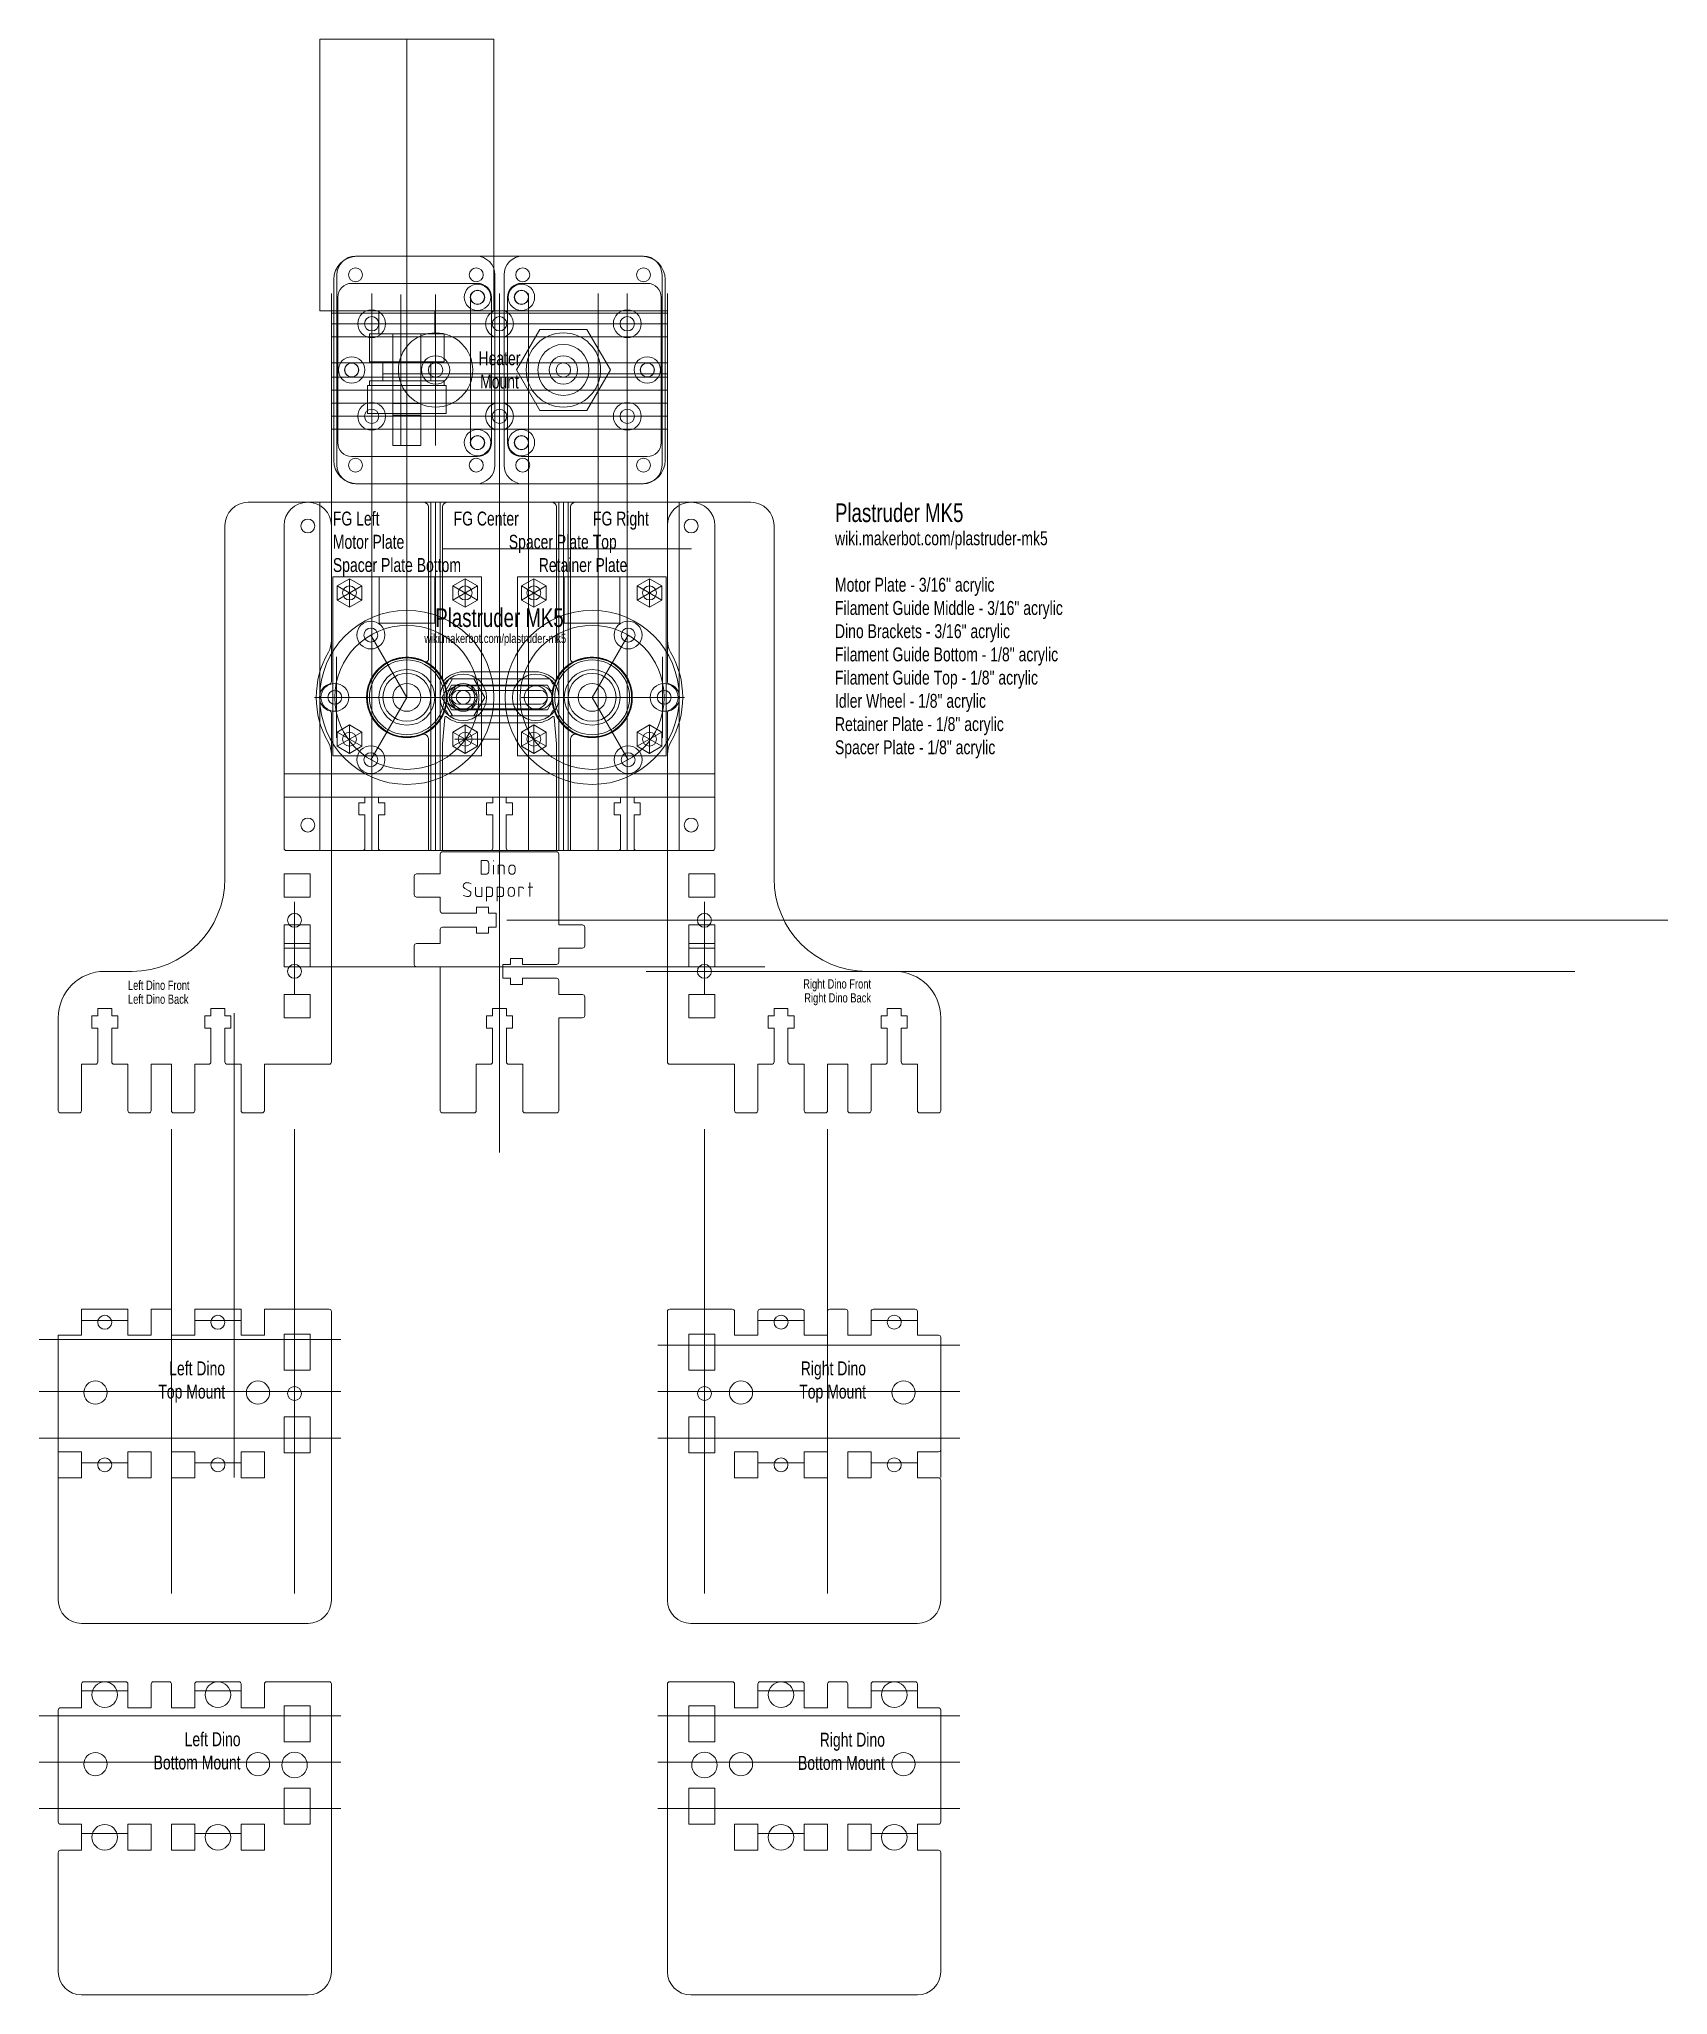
# Model space of a CAD drawing. Header units: millimetres. Extents: x -99 to 252, y -279 to 142.
import ezdxf

# ---------------------------------------------------------------- set-up
doc = ezdxf.new("R2010")
doc.units = ezdxf.units.MM
doc.layers.get('0').update_dxf_attribs({"linetype": 'CONTINUOUS', "lineweight": 0, "true_color": 0x000000})
for name, color, linetype, lineweight, true_color in [('Bowden-Drive-Bottom', 7, 'CONTINUOUS', 0, 0x000000), ('Bowden-Drive-Top', 7, 'CONTINUOUS', 0, 0x000000), ('Dino Left Back', 7, 'CONTINUOUS', 0, 0x000000), ('Dino Left Back Text', 1, 'CONTINUOUS', 0, 0xff0000), ('Dino Left Bottom Mount', 7, 'CONTINUOUS', 0, 0x000000), ('Dino Left Front', 7, 'CONTINUOUS', 0, 0x000000), ('Dino Left Front Text', 1, 'CONTINUOUS', 0, 0xff0000), ('Dino Left Top Mount', 7, 'CONTINUOUS', 0, 0x000000), ('Dino Right Back', 7, 'CONTINUOUS', 0, 0x000000), ('Dino Right Back Text', 1, 'CONTINUOUS', 0, 0xff0000), ('Dino Right Bottom Mount', 7, 'CONTINUOUS', 0, 0x000000), ('Dino Right Front', 7, 'CONTINUOUS', 0, 0x000000), ('Dino Right Front Text', 1, 'CONTINUOUS', 0, 0xff0000), ('Dino Right Top Mount', 7, 'CONTINUOUS', 0, 0x000000), ('Dino Support', 7, 'CONTINUOUS', 0, 0x000000), ('Dino Text', 1, 'CONTINUOUS', 0, 0xff0000), ('Drawing - Bearing Nut', 2, 'CONTINUOUS', 0, 0xffff00), ('Drawings', 5, 'CONTINUOUS', 0, 0x0000ff), ('Drawings - Bearing', 2, 'CONTINUOUS', 0, 0xffff00), ('Drawings - Bracket', 5, 'CONTINUOUS', 0, 0x0000ff), ('Drawings - Filament', 6, 'CONTINUOUS', 0, 0xff00ff), ('Drawings-Extruder', 5, 'CONTINUOUS', 0, 0x0000ff), ('Drawings-Magnet', 7, 'CONTINUOUS', 0, 0x000000), ('Drawings-Motor', 3, 'CONTINUOUS', 0, 0x00ff00), ('Drawings-Pulley', 1, 'CONTINUOUS', 0, 0xff0000), ('Encoder', 7, 'CONTINUOUS', 0, 0x000000), ('Filament Guide', 7, 'CONTINUOUS', 0, 0x000000), ('Filament Guide Text', 1, 'CONTINUOUS', 0, 0xff0000), ('Heater Mount', 7, 'CONTINUOUS', 0, 0x000000), ('Heater Mount Text', 1, 'CONTINUOUS', 0, 0xff0000), ('Insulator Retainer', 7, 'CONTINUOUS', 0, 0x000000), ('Insulator Top', 7, 'CONTINUOUS', 0, 0x000000), ('M3 Bearing', 7, 'CONTINUOUS', 0, 0x000000), ('Motor Plate', 7, 'CONTINUOUS', 0, 0x000000), ('Motor Plate M3', 7, 'CONTINUOUS', 0, 0x000000), ('Motor Plate Text', 1, 'CONTINUOUS', 0, 0xff0000), ('Retainer Plate', 7, 'CONTINUOUS', 0, 0x000000), ('Retainer Plate M3', 7, 'CONTINUOUS', 0, 0x000000), ('Retainer Plate Text', 1, 'CONTINUOUS', 0, 0xff0000), ('Spacer Plate Bottom', 7, 'CONTINUOUS', 0, 0x000000), ('Spacer Plate Bottom Text', 1, 'CONTINUOUS', 0, 0xff0000), ('Spacer Plate M3', 7, 'CONTINUOUS', 0, 0x000000), ('Spacer Plate Top', 7, 'CONTINUOUS', 0, 0x000000), ('Spacer Plate Top Text', 1, 'CONTINUOUS', 0, 0xff0000), ('Steel Washer', 7, 'CONTINUOUS', 0, 0x000000), ('Steel Washer 2', 7, 'CONTINUOUS', 0, 0x000000), ('Text', 7, 'CONTINUOUS', 0, 0x000000)]:
    doc.layers.add(name, color=color, linetype=linetype, lineweight=lineweight, true_color=true_color)
doc.styles.get("Standard").update_dxf_attribs({"font": 'txt', "width": 0.75})

msp = doc.modelspace()

# ---------------------------------------------------------------- texts
at = {"layer": 'Dino Left Back Text', "insert": (-80, -65), "char_height": 2, "width": 100, "attachment_point": 4}
msp.add_mtext('Left\\~Dino\\~Back', dxfattribs=at)
at = {"layer": 'Dino Left Front Text', "insert": (-80, -62), "char_height": 2, "width": 100, "attachment_point": 4}
msp.add_mtext('Left\\~Dino\\~Front', dxfattribs=at)
at = {"layer": 'Dino Right Back Text', "insert": (80, -65), "char_height": 2, "width": 100, "attachment_point": 6}
msp.add_mtext('Right\\~Dino\\~Back', dxfattribs=at)
at = {"layer": 'Dino Right Front Text', "insert": (80, -62), "char_height": 2, "width": 100, "attachment_point": 6}
msp.add_mtext('Right\\~Dino\\~Front', dxfattribs=at)
at = {"layer": 'Dino Text', "char_height": 3, "width": 100, "attachment_point": 9}
for s, insert in [('Left\\~Dino\\PTop\\~Mount', (-59.08, -151.9)), ('Right\\~Dino\\PTop\\~Mount', (78.92, -151.9)), ('Left\\~Dino\\PBottom\\~Mount', (-55.75, -230.9)), ('Right\\~Dino\\PBottom\\~Mount', (83, -231))]:
    msp.add_mtext(s, dxfattribs=dict(at, insert=insert))
at = {"layer": 'Filament Guide Text', "char_height": 3, "width": 100, "attachment_point": 1}
for s, insert in [('FG\\~Left', (-35.88, 40)), ('FG\\~Center', (-9.88, 40)), ('FG\\~Right', (20.12, 40))]:
    msp.add_mtext(s, dxfattribs=dict(at, insert=insert))
at = {"layer": 'Heater Mount Text', "insert": (0, 70.5), "char_height": 3, "width": 100, "attachment_point": 5}
msp.add_mtext('Heater\\PMount', dxfattribs=at)
at = {"layer": 'Motor Plate Text', "insert": (-35.88, 35), "char_height": 3, "width": 100, "attachment_point": 1}
msp.add_mtext('Motor\\~Plate', dxfattribs=at)
at = {"layer": 'Retainer Plate Text', "width": 100}
for s, insert, char_height, attachment_point in [('Retainer\\~Plate', (8.46, 30), 3, 1), ('Plastruder\\~MK5', (0, 17.13), 4, 5), ('wiki.makerbot.com/plastruder-mk5', (-0.92, 12.4), 2, 5)]:
    msp.add_mtext(s, dxfattribs=dict(at, insert=insert, char_height=char_height, attachment_point=attachment_point))
at = {"layer": 'Spacer Plate Bottom Text', "insert": (-35.88, 30), "char_height": 3, "width": 100, "attachment_point": 1}
msp.add_mtext('Spacer\\~Plate\\~Bottom', dxfattribs=at)
at = {"layer": 'Spacer Plate Top Text', "insert": (2, 35), "char_height": 3, "width": 100, "attachment_point": 1}
msp.add_mtext('Spacer\\~Plate\\~Top', dxfattribs=at)
at = {"layer": 'Text', "width": 100, "attachment_point": 1}
for s, insert, char_height in [('Plastruder\\~MK5', (72.24, 41.76), 4), ('wiki.makerbot.com/plastruder-mk5\\P\\PMotor\\~Plate\\~-\\~3/16"\\~acrylic\\PFilament\\~Guide\\~Middle\\~-\\~3/16"\\~acrylic\\PDino\\~Brackets\\~-\\~3/16"\\~acrylic\\PFilament\\~Guide\\~Bottom\\~-\\~1/8"\\~acrylic\\PFilament\\~Guide\\~Top\\~-\\~1/8"\\~acrylic\\PIdler\\~Wheel\\~-\\~1/8"\\~acrylic\\PRetainer\\~Plate\\~-\\~1/8"\\~acrylic\\PSpacer\\~Plate\\~-\\~1/8"\\~acrylic', (72.24, 35.76), 3)]:
    msp.add_mtext(s, dxfattribs=dict(at, insert=insert, char_height=char_height))

# ---------------------------------------------------------------- linework, layer by layer
for p, q in [((-36.18, 83.25), (36.17, 83.25)), ((-36.18, 77.65), (36.17, 77.65)), ((-36.18, 72.05), (36.17, 72.05)), ((-36.18, 68.92), (36.17, 68.92)), ((-36.18, 63.32), (36.17, 63.32)), ((-36.18, 57.72), (36.17, 57.72))]:
    msp.add_line(p, q)
at = {"layer": 'Bowden-Drive-Bottom'}
for p, q in [((31, 95), (5, 95)), ((1, 91), (1, 50)), ((35, 50), (35, 91)), ((5, 46), (31, 46))]:
    msp.add_line(p, q, dxfattribs=at)
for centre, radius in [((5, 91), 1.5), ((5, 91), 1.5), ((31, 91), 1.5), ((31, 91), 1.5), ((13.76, 70.5), 5.5), ((5, 50), 1.5), ((5, 50), 1.5), ((31, 50), 1.5), ((31, 50), 1.5)]:
    msp.add_circle(centre, radius, dxfattribs=at)
for centre, start, end in [((5, 91), 90, 180), ((31, 91), 360, 90), ((5, 50), 180, 270), ((31, 50), 270, 360)]:
    msp.add_arc(centre, 4, start, end, dxfattribs=at)
at = {"layer": 'Bowden-Drive-Top'}
for p, q in [((31, 95), (5, 95)), ((1, 91), (1, 83.61)), ((35, 50), (35, 91)), ((1, 77.28), (1, 63.68)), ((3.66, 70.5), (8.71, 79.25)), ((8.71, 79.25), (18.81, 79.25)), ((23.87, 70.5), (18.81, 79.25)), ((8.71, 61.75), (3.66, 70.5)), ((18.81, 61.75), (23.87, 70.5)), ((8.71, 61.75), (18.81, 61.75)), ((1, 57.36), (1, 50)), ((5, 46), (31, 46))]:
    msp.add_line(p, q, dxfattribs=at)
for centre, radius in [((5, 91), 1.5), ((5, 91), 1.5), ((31, 91), 1.5), ((31, 91), 1.5), ((27.52, 80.45), 3), ((27.52, 60.52), 3), ((5, 50), 1.5), ((5, 50), 1.5), ((31, 50), 1.5), ((31, 50), 1.5)]:
    msp.add_circle(centre, radius, dxfattribs=at)
for centre, radius, start, end in [((5, 91), 4, 90, 180), ((31, 91), 4, 360, 90), ((1.5, 83.61), 0.5, 180, 244.6231), ((0, 80.45), 3, 295.3769, 64.6231), ((1.5, 77.28), 0.5, 115.3769, 180), ((1.5, 63.68), 0.5, 180, 244.6231), ((0, 60.52), 3, 295.3769, 64.6231), ((1.5, 57.36), 0.5, 115.3769, 180), ((5, 50), 4, 180, 270), ((31, 50), 4, 270, 360)]:
    msp.add_arc(centre, radius, start, end, dxfattribs=at)
at = {"layer": 'Dino Left Back'}
for p, q in [((-41.18, 42), (-54.12, 42)), ((-59.13, 37), (-59.13, -39)), ((-36.18, 37), (-36.18, 12.23)), ((-36.18, -12.24), (-36.18, -78.5)), ((-46.38, -54), (-46.38, -49)), ((-46.38, -49), (-40.78, -49.01)), ((-40.78, -54), (-40.78, -49.01)), ((-46.38, -54), (-40.78, -54)), ((-79.12, -59), (-85, -59)), ((-83.5, -67), (-86.5, -67)), ((-86.5, -67), (-86.5, -68.6)), ((-83.5, -68.6), (-83.5, -67)), ((-59.13, -67), (-62.13, -67)), ((-62.13, -67), (-62.13, -68.6)), ((-59.13, -68.6), (-59.13, -67)), ((-46.38, -69), (-46.38, -64)), ((-46.38, -64), (-40.78, -64)), ((-40.78, -69), (-40.78, -64)), ((-95, -69), (-95, -89)), ((-87.8, -68.6), (-86.5, -68.6)), ((-87.8, -71.2), (-87.8, -68.6)), ((-86.5, -71.2), (-87.8, -71.2)), ((-86.5, -71.2), (-86.5, -78.5)), ((-83.5, -68.6), (-82.2, -68.6)), ((-82.2, -71.2), (-83.5, -71.2)), ((-83.5, -78.5), (-83.5, -71.2)), ((-82.2, -68.6), (-82.2, -71.2)), ((-63.43, -68.6), (-62.13, -68.6)), ((-63.43, -71.2), (-63.43, -68.6)), ((-62.13, -71.2), (-63.43, -71.2)), ((-62.13, -71.2), (-62.13, -78.5)), ((-59.13, -68.6), (-57.82, -68.6)), ((-57.82, -71.2), (-59.13, -71.2)), ((-59.13, -78.5), (-59.13, -71.2)), ((-57.82, -68.6), (-57.82, -71.2)), ((-46.38, -69), (-40.78, -69)), ((-90, -79), (-90, -89)), ((-87, -79), (-90, -79)), ((-83, -79), (-80, -79)), ((-80, -79), (-80, -89)), ((-70.63, -79), (-75, -79)), ((-75, -89), (-75, -79)), ((-70.63, -79), (-70.63, -89)), ((-62.63, -79), (-65.62, -79)), ((-65.62, -79), (-65.62, -89)), ((-58.62, -79), (-55.63, -79)), ((-55.63, -79), (-55.63, -89)), ((-36.68, -79), (-50.63, -79)), ((-50.63, -89), (-50.63, -79)), ((-90.5, -89.5), (-94.5, -89.5)), ((-75.5, -89.5), (-79.5, -89.5)), ((-66.12, -89.5), (-70.13, -89.5)), ((-51.13, -89.5), (-55.13, -89.5))]:
    msp.add_line(p, q, dxfattribs=at)
for centre in [(-41.28, 36.9), (-41.28, -27.5), (-44.13, -59)]:
    msp.add_circle(centre, 1.5, dxfattribs=at)
for centre, radius, start, end in [((-54.12, 37), 5, 90, 180), ((-41.18, 37), 5, 360, 90), ((-19.95, 0), 19.5, 150.0345, 209.9655), ((-41.18, 12.23), 5, 330.0345, 360), ((-41.18, -12.24), 5, 360, 29.9655), ((-79.12, -39), 20, 270, 360), ((-85, -69), 10, 90, 180), ((-87, -78.5), 0.5, 270, 0), ((-83, -78.5), 0.5, 180, 270), ((-62.63, -78.5), 0.5, 270, 0), ((-58.62, -78.5), 0.5, 180, 270), ((-36.68, -78.5), 0.5, 270, 0), ((-94.5, -89), 0.5, 180, 270), ((-90.5, -89), 0.5, 270, 0), ((-79.5, -89), 0.5, 180, 270), ((-75.5, -89), 0.5, 270, 0), ((-70.13, -89), 0.5, 179.997, 270), ((-66.12, -89), 0.5, 270, 0), ((-55.13, -89), 0.5, 180, 270), ((-51.13, -89), 0.5, 270, 0)]:
    msp.add_arc(centre, radius, start, end, dxfattribs=at)
at = {"layer": 'Dino Left Bottom Mount'}
for p, q in [((-90, -212.46), (-90, -217.56)), ((-89.75, -211.96), (-80.5, -211.96)), ((-80, -212.46), (-80, -217.56)), ((-75, -212.46), (-75, -217.56)), ((-74.5, -211.96), (-71.13, -211.96)), ((-70.63, -212.46), (-70.63, -217.56)), ((-65.63, -212.46), (-65.63, -217.56)), ((-65.13, -211.96), (-56.13, -211.96)), ((-55.63, -212.46), (-55.63, -217.56)), ((-50.63, -212.46), (-50.63, -217.56)), ((-50.13, -211.96), (-36.68, -211.96)), ((-36.18, -274.41), (-36.18, -212.46)), ((-95, -242.16), (-95, -218.06)), ((-94.5, -217.56), (-90, -217.56)), ((-80, -217.56), (-75, -217.56)), ((-70.63, -217.56), (-65.63, -217.56)), ((-55.63, -217.56), (-50.63, -217.56)), ((-46.38, -217.16), (-46.38, -224.91)), ((-46.38, -217.16), (-40.78, -217.16)), ((-40.78, -217.16), (-40.78, -224.91)), ((-46.38, -224.91), (-40.78, -224.91)), ((-46.38, -234.91), (-40.78, -234.91)), ((-46.38, -234.91), (-46.38, -242.66)), ((-40.78, -234.91), (-40.78, -242.66)), ((-90, -242.66), (-94.5, -242.66)), ((-90, -242.66), (-90, -248.26)), ((-75, -242.66), (-80, -242.66)), ((-80, -242.66), (-80, -248.26)), ((-75, -242.66), (-75, -248.26)), ((-65.62, -242.66), (-70.63, -242.66)), ((-70.63, -242.66), (-70.62, -248.26)), ((-65.62, -242.66), (-65.62, -248.26)), ((-50.63, -242.66), (-55.63, -242.66)), ((-55.63, -242.66), (-55.63, -248.26)), ((-50.63, -242.66), (-50.63, -248.26)), ((-46.38, -242.66), (-40.78, -242.66)), ((-90, -248.26), (-94.5, -248.26)), ((-75, -248.26), (-80, -248.26)), ((-65.62, -248.26), (-70.62, -248.26)), ((-50.63, -248.26), (-55.63, -248.26)), ((-95, -274.41), (-95, -248.76)), ((-41.18, -279.41), (-90, -279.41))]:
    msp.add_line(p, q, dxfattribs=at)
for centre, radius in [((-85, -214.76), 2.75), ((-60.63, -214.76), 2.75), ((-87, -229.7), 2.5), ((-52, -229.7), 2.5), ((-44.13, -229.91), 2.75), ((-85, -245.46), 2.75), ((-60.62, -245.46), 2.75)]:
    msp.add_circle(centre, radius, dxfattribs=at)
for centre, radius, start, end in [((-89.5, -212.46), 0.5, 90, 180), ((-80.5, -212.46), 0.5, 0, 90), ((-74.5, -212.46), 0.5, 90, 180), ((-71.13, -212.46), 0.5, 0.0356, 90), ((-65.13, -212.46), 0.5, 90, 180), ((-56.13, -212.46), 0.5, 0, 90), ((-50.13, -212.46), 0.5, 90, 180), ((-36.68, -212.46), 0.5, 0, 90), ((-94.5, -218.06), 0.5, 90.0021, 180), ((-94.5, -242.16), 0.5, 180, 269.9995), ((-94.5, -248.76), 0.5, 89.9995, 180), ((-90, -274.41), 5, 180, 270), ((-41.18, -274.41), 5, 270, 0)]:
    msp.add_arc(centre, radius, start, end, dxfattribs=at)
at = {"layer": 'Dino Left Front'}
for p, q in [((-41.18, 42), (-54.12, 42)), ((-59.13, 37), (-59.13, -39)), ((-36.18, 37), (-36.18, 3.37)), ((-36.18, -3.38), (-36.18, -78.5)), ((-46.38, -43), (-46.38, -38)), ((-46.38, -38), (-40.78, -38.01)), ((-40.78, -43), (-40.78, -38.01)), ((-46.38, -43), (-40.78, -43)), ((-46.38, -58), (-46.38, -53)), ((-46.38, -53), (-40.78, -53)), ((-40.78, -58), (-40.78, -53)), ((-46.38, -58), (-40.78, -58)), ((-79.12, -59), (-85, -59)), ((-83.5, -67), (-86.5, -67)), ((-86.5, -67), (-86.5, -68.6)), ((-83.5, -68.6), (-83.5, -67)), ((-59.13, -67), (-62.13, -67)), ((-62.13, -67), (-62.13, -68.6)), ((-59.13, -68.6), (-59.13, -67)), ((-95, -69), (-95, -79)), ((-87.8, -68.6), (-86.5, -68.6)), ((-87.8, -71.2), (-87.8, -68.6)), ((-86.5, -71.2), (-87.8, -71.2)), ((-86.5, -71.2), (-86.5, -78.5)), ((-83.5, -68.6), (-82.2, -68.6)), ((-82.2, -71.2), (-83.5, -71.2)), ((-83.5, -78.5), (-83.5, -71.2)), ((-82.2, -68.6), (-82.2, -71.2)), ((-63.43, -68.6), (-62.13, -68.6)), ((-63.43, -71.2), (-63.43, -68.6)), ((-62.13, -71.2), (-63.43, -71.2)), ((-62.13, -71.2), (-62.13, -78.5)), ((-59.13, -68.6), (-57.82, -68.6)), ((-57.82, -71.2), (-59.13, -71.2)), ((-59.13, -78.5), (-59.13, -71.2)), ((-57.82, -68.6), (-57.82, -71.2)), ((-95, -79), (-95, -89)), ((-90, -79), (-90, -89)), ((-87, -79), (-90, -79)), ((-83, -79), (-80, -79)), ((-80, -79), (-80, -89)), ((-70.63, -79), (-75, -79)), ((-75, -89), (-75, -79)), ((-70.63, -79), (-70.63, -89)), ((-65.62, -79), (-65.62, -89)), ((-62.63, -79), (-65.62, -79)), ((-58.62, -79), (-55.63, -79)), ((-55.63, -79), (-55.63, -89)), ((-36.68, -79), (-50.63, -79)), ((-50.63, -89), (-50.63, -79)), ((-90.5, -89.5), (-94.5, -89.5)), ((-75.5, -89.5), (-79.5, -89.5)), ((-66.12, -89.5), (-70.13, -89.5)), ((-51.13, -89.5), (-55.13, -89.5))]:
    msp.add_line(p, q, dxfattribs=at)
for centre in [(-41.28, 36.9), (-41.28, -27.5), (-44.13, -48)]:
    msp.add_circle(centre, 1.5, dxfattribs=at)
for centre, radius, start, end in [((-54.12, 37), 5, 90, 180), ((-41.18, 37), 5, 0, 90), ((-35.75, 0), 3, 105.3245, 254.6755), ((-36.68, 3.37), 0.5, 285.3245, 0), ((-36.68, -3.38), 0.5, 360, 74.6755), ((-79.12, -39), 20, 270, 360), ((-85, -69), 10, 90, 180), ((-87, -78.5), 0.5, 270, 0), ((-83, -78.5), 0.5, 180, 270), ((-62.63, -78.5), 0.5, 270, 0), ((-58.62, -78.5), 0.5, 180, 270), ((-36.68, -78.5), 0.5, 270, 0), ((-94.5, -89), 0.5, 179.997, 270), ((-90.5, -89), 0.5, 270, 360), ((-79.5, -89), 0.5, 180, 270), ((-75.5, -89), 0.5, 270, 0), ((-70.13, -89), 0.5, 179.997, 270), ((-66.12, -89), 0.5, 270, 0), ((-55.13, -89), 0.5, 180, 270), ((-51.13, -89), 0.5, 270, 0)]:
    msp.add_arc(centre, radius, start, end, dxfattribs=at)
at = {"layer": 'Dino Left Top Mount'}
for p, q in [((-90, -131.77), (-90, -137.37)), ((-90, -131.77), (-80, -131.77)), ((-80, -131.77), (-80, -137.37)), ((-75, -131.77), (-75, -137.37)), ((-75, -131.77), (-70.63, -131.77)), ((-70.63, -131.77), (-70.63, -137.37)), ((-65.63, -131.77), (-65.63, -137.37)), ((-65.63, -131.77), (-55.63, -131.77)), ((-55.63, -131.77), (-55.63, -137.37)), ((-50.63, -131.77), (-50.63, -137.37)), ((-50.63, -131.77), (-36.68, -131.77)), ((-36.18, -194.41), (-36.18, -132.27)), ((-95, -137.37), (-90, -137.37)), ((-95, -162.46), (-95, -137.37)), ((-80, -137.37), (-75, -137.37)), ((-70.63, -137.37), (-65.63, -137.37)), ((-55.63, -137.37), (-50.63, -137.37)), ((-46.38, -137.16), (-46.38, -144.91)), ((-46.38, -137.16), (-40.78, -137.16)), ((-40.78, -137.16), (-40.78, -144.91)), ((-46.38, -144.91), (-40.78, -144.91)), ((-46.38, -154.91), (-40.78, -154.91)), ((-46.38, -154.91), (-46.38, -162.66)), ((-40.78, -154.91), (-40.78, -162.66)), ((-90, -162.46), (-95, -162.46)), ((-90, -162.46), (-90, -168.06)), ((-75, -162.46), (-80, -162.46)), ((-80, -162.46), (-80, -168.06)), ((-75, -162.46), (-75, -168.06)), ((-65.62, -162.46), (-70.63, -162.46)), ((-70.63, -162.46), (-70.62, -168.06)), ((-65.62, -162.46), (-65.62, -168.06)), ((-50.63, -162.46), (-55.63, -162.46)), ((-55.63, -162.46), (-55.63, -168.06)), ((-50.63, -162.46), (-50.63, -168.06)), ((-46.38, -162.66), (-40.78, -162.66)), ((-90, -168.06), (-95, -168.06)), ((-95, -194.41), (-95, -168.06)), ((-75, -168.06), (-80, -168.06)), ((-65.62, -168.06), (-70.62, -168.06)), ((-50.63, -168.06), (-55.63, -168.06)), ((-41.18, -199.41), (-90, -199.41))]:
    msp.add_line(p, q, dxfattribs=at)
for centre, radius in [((-85, -134.57), 1.5), ((-60.63, -134.57), 1.5), ((-87, -149.7), 2.5), ((-52, -149.7), 2.5), ((-44.13, -149.91), 1.5), ((-85, -165.26), 1.5), ((-60.62, -165.26), 1.5)]:
    msp.add_circle(centre, radius, dxfattribs=at)
for centre, radius, start, end in [((-36.68, -132.27), 0.5, 0, 90), ((-90, -194.41), 5, 180, 270), ((-41.18, -194.41), 5, 270, 0)]:
    msp.add_arc(centre, radius, start, end, dxfattribs=at)
at = {"layer": 'Dino Right Back'}
for p, q in [((41.17, 42), (54.12, 42)), ((36.17, 37), (36.17, 12.23)), ((59.12, 37), (59.12, -39)), ((36.17, -12.24), (36.17, -78.5)), ((46.37, -49), (40.77, -49.01)), ((40.77, -54), (40.77, -49.01)), ((46.37, -54), (46.37, -49)), ((46.37, -54), (40.77, -54)), ((79.12, -59), (85, -59)), ((46.37, -64), (40.77, -64)), ((40.77, -69), (40.77, -64)), ((46.37, -69), (46.37, -64)), ((59.12, -67), (62.12, -67)), ((59.12, -68.6), (59.12, -67)), ((62.12, -67), (62.12, -68.6)), ((83.5, -67), (86.5, -67)), ((83.5, -68.6), (83.5, -67)), ((86.5, -67), (86.5, -68.6)), ((46.37, -69), (40.77, -69)), ((59.12, -68.6), (57.82, -68.6)), ((57.82, -68.6), (57.82, -71.2)), ((57.82, -71.2), (59.12, -71.2)), ((59.12, -78.5), (59.12, -71.2)), ((63.42, -68.6), (62.12, -68.6)), ((62.12, -71.2), (63.42, -71.2)), ((62.12, -71.2), (62.12, -78.5)), ((63.42, -71.2), (63.42, -68.6)), ((83.5, -68.6), (82.2, -68.6)), ((82.2, -68.6), (82.2, -71.2)), ((82.2, -71.2), (83.5, -71.2)), ((83.5, -78.5), (83.5, -71.2)), ((87.8, -68.6), (86.5, -68.6)), ((86.5, -71.2), (87.8, -71.2)), ((86.5, -71.2), (86.5, -78.5)), ((87.8, -71.2), (87.8, -68.6)), ((95, -69), (95, -89)), ((36.67, -79), (50.62, -79)), ((50.62, -89), (50.62, -79)), ((55.62, -79), (55.62, -89)), ((58.62, -79), (55.62, -79)), ((62.62, -79), (65.62, -79)), ((65.62, -79), (65.62, -89)), ((70.62, -79), (75, -79)), ((70.62, -79), (70.63, -89)), ((75, -89), (75, -79)), ((83, -79), (80, -79)), ((80, -79), (80, -89)), ((87, -79), (90, -79)), ((90, -79), (90, -89)), ((51.12, -89.5), (55.12, -89.5)), ((66.12, -89.5), (70.13, -89.5)), ((75.5, -89.5), (79.5, -89.5)), ((90.5, -89.5), (94.5, -89.5))]:
    msp.add_line(p, q, dxfattribs=at)
for centre in [(41.27, 36.9), (41.27, -27.5), (44.12, -59)]:
    msp.add_circle(centre, 1.5, dxfattribs=at)
for centre, radius, start, end in [((41.17, 37), 5, 90, 180), ((54.12, 37), 5, 0, 90), ((41.17, 12.23), 5, 180, 209.9655), ((19.95, 0), 19.5, 330.0345, 29.9655), ((41.17, -12.24), 5, 150.0345, 180), ((79.12, -39), 20, 180, 270), ((85, -69), 10, 0, 90), ((36.67, -78.5), 0.5, 180, 270), ((58.62, -78.5), 0.5, 270, 0), ((62.62, -78.5), 0.5, 180, 270), ((83, -78.5), 0.5, 270, 0), ((87, -78.5), 0.5, 180, 270), ((51.12, -89), 0.5, 180, 270), ((55.12, -89), 0.5, 270, 0), ((66.12, -89), 0.5, 180, 270), ((70.13, -89), 0.5, 270, 0.003), ((75.5, -89), 0.5, 180, 270), ((79.5, -89), 0.5, 270, 0), ((90.5, -89), 0.5, 180, 270), ((94.5, -89), 0.5, 270, 0)]:
    msp.add_arc(centre, radius, start, end, dxfattribs=at)
at = {"layer": 'Dino Right Bottom Mount'}
for p, q in [((36.17, -274.41), (36.17, -212.46)), ((36.67, -211.96), (50.13, -211.96)), ((50.63, -212.46), (50.63, -217.56)), ((55.63, -212.46), (55.63, -217.56)), ((56.13, -211.96), (65.13, -211.96)), ((65.63, -212.46), (65.63, -217.56)), ((70.63, -212.46), (70.62, -217.56)), ((71.13, -211.96), (74.5, -211.96)), ((75, -212.46), (75, -217.56)), ((80, -212.46), (80, -217.56)), ((80.5, -211.96), (89.5, -211.96)), ((90, -212.46), (90, -217.56)), ((40.77, -217.16), (40.77, -224.91)), ((46.37, -217.16), (40.77, -217.16)), ((46.37, -217.16), (46.37, -224.91)), ((55.63, -217.56), (50.63, -217.56)), ((70.62, -217.56), (65.63, -217.56)), ((80, -217.56), (75, -217.56)), ((94.5, -217.56), (90, -217.56)), ((95, -242.16), (95, -218.06)), ((46.37, -224.91), (40.77, -224.91)), ((46.37, -234.91), (40.77, -234.91)), ((40.77, -234.91), (40.77, -242.66)), ((46.37, -234.91), (46.37, -242.66)), ((46.37, -242.66), (40.77, -242.66)), ((50.62, -242.66), (55.62, -242.66)), ((50.62, -242.66), (50.62, -248.26)), ((55.62, -242.66), (55.62, -248.26)), ((65.62, -242.66), (70.62, -242.66)), ((65.62, -242.66), (65.62, -248.26)), ((70.62, -242.66), (70.62, -248.26)), ((75, -242.66), (80, -242.66)), ((75, -242.66), (75, -248.26)), ((80, -242.66), (80, -248.26)), ((90, -242.66), (90, -248.26)), ((90, -242.66), (94.5, -242.66)), ((50.62, -248.26), (55.62, -248.26)), ((65.62, -248.26), (70.62, -248.26)), ((75, -248.26), (80, -248.26)), ((90, -248.26), (94.5, -248.26)), ((95, -274.41), (95, -248.76)), ((41.17, -279.41), (90, -279.41))]:
    msp.add_line(p, q, dxfattribs=at)
for centre, radius in [((60.63, -214.76), 2.75), ((85, -214.76), 2.75), ((44.13, -229.91), 2.75), ((52, -229.7), 2.5), ((87, -229.7), 2.5), ((60.62, -245.46), 2.75), ((85, -245.46), 2.75)]:
    msp.add_circle(centre, radius, dxfattribs=at)
for centre, radius, start, end in [((36.67, -212.46), 0.5, 90, 180), ((50.13, -212.46), 0.5, 360, 90), ((56.13, -212.46), 0.5, 90, 180), ((65.13, -212.46), 0.5, 360, 90), ((71.13, -212.46), 0.5, 90, 179.9644), ((74.5, -212.46), 0.5, 0, 90), ((80.5, -212.46), 0.5, 90, 180), ((89.5, -212.46), 0.5, 0, 90), ((94.5, -218.06), 0.5, 0, 89.9979), ((94.5, -242.16), 0.5, 270.0005, 0), ((94.5, -248.76), 0.5, 0, 90.0005), ((41.17, -274.41), 5, 180, 270), ((90, -274.41), 5, 270, 0)]:
    msp.add_arc(centre, radius, start, end, dxfattribs=at)
at = {"layer": 'Dino Right Front'}
for p, q in [((41.17, 42), (54.12, 42)), ((36.17, 37), (36.17, 3.37)), ((59.12, 37), (59.12, -39)), ((36.17, -3.38), (36.17, -78.5)), ((46.37, -38), (40.77, -38.01)), ((40.77, -43), (40.77, -38.01)), ((46.37, -43), (46.37, -38)), ((46.37, -43), (40.77, -43)), ((46.37, -53), (40.77, -53)), ((40.77, -58), (40.77, -53)), ((46.37, -58), (46.37, -53)), ((46.37, -58), (40.77, -58)), ((79.12, -59), (85, -59)), ((59.12, -68.6), (59.12, -67)), ((59.12, -67), (62.12, -67)), ((62.12, -67), (62.12, -68.6)), ((83.5, -67), (86.5, -67)), ((83.5, -68.6), (83.5, -67)), ((86.5, -67), (86.5, -68.6)), ((59.12, -68.6), (57.82, -68.6)), ((57.82, -68.6), (57.82, -71.2)), ((57.82, -71.2), (59.12, -71.2)), ((59.12, -78.5), (59.12, -71.2)), ((63.42, -68.6), (62.12, -68.6)), ((62.12, -71.2), (63.42, -71.2)), ((62.12, -71.2), (62.12, -78.5)), ((63.42, -71.2), (63.42, -68.6)), ((83.5, -68.6), (82.2, -68.6)), ((82.2, -68.6), (82.2, -71.2)), ((82.2, -71.2), (83.5, -71.2)), ((83.5, -78.5), (83.5, -71.2)), ((87.8, -68.6), (86.5, -68.6)), ((86.5, -71.2), (87.8, -71.2)), ((86.5, -71.2), (86.5, -78.5)), ((87.8, -71.2), (87.8, -68.6)), ((95, -69), (95, -79)), ((36.67, -79), (50.62, -79)), ((50.62, -89), (50.62, -79)), ((55.62, -79), (55.62, -89)), ((58.62, -79), (55.62, -79)), ((62.62, -79), (65.62, -79)), ((65.62, -79), (65.62, -89)), ((70.62, -79), (75, -79)), ((70.62, -79), (70.63, -89)), ((75, -89), (75, -79)), ((80, -79), (80, -89)), ((83, -79), (80, -79)), ((87, -79), (90, -79)), ((90, -79), (90, -89)), ((95, -79), (95, -89)), ((51.12, -89.5), (55.12, -89.5)), ((66.12, -89.5), (70.13, -89.5)), ((75.5, -89.5), (79.5, -89.5)), ((90.5, -89.5), (94.5, -89.5))]:
    msp.add_line(p, q, dxfattribs=at)
for centre in [(41.27, 36.9), (41.27, -27.5), (44.12, -48)]:
    msp.add_circle(centre, 1.5, dxfattribs=at)
for centre, radius, start, end in [((41.17, 37), 5, 90, 180), ((54.12, 37), 5, 360, 90), ((36.67, 3.37), 0.5, 180, 254.6755), ((35.75, 0), 3, 285.3245, 74.6755), ((36.67, -3.38), 0.5, 105.3245, 180), ((79.12, -39), 20, 180, 270), ((85, -69), 10, 360, 90), ((36.67, -78.5), 0.5, 180, 270), ((58.62, -78.5), 0.5, 270, 0), ((62.62, -78.5), 0.5, 180, 270), ((83, -78.5), 0.5, 270, 0), ((87, -78.5), 0.5, 180, 270), ((51.12, -89), 0.5, 180, 270), ((55.12, -89), 0.5, 270, 0), ((66.12, -89), 0.5, 180, 270), ((70.13, -89), 0.5, 270, 0.003), ((75.5, -89), 0.5, 180, 270), ((79.5, -89), 0.5, 270, 0), ((90.5, -89), 0.5, 180, 270), ((94.5, -89), 0.5, 270, 0.003)]:
    msp.add_arc(centre, radius, start, end, dxfattribs=at)
at = {"layer": 'Dino Right Top Mount'}
for p, q in [((36.17, -194.41), (36.17, -132.26)), ((36.67, -131.76), (50.13, -131.76)), ((50.63, -132.26), (50.63, -137.36)), ((55.63, -132.26), (55.63, -137.36)), ((56.13, -131.76), (65.13, -131.76)), ((65.63, -132.26), (65.63, -137.36)), ((70.63, -132.26), (70.62, -137.36)), ((71.13, -131.76), (74.5, -131.76)), ((75, -132.26), (75, -137.36)), ((80, -132.26), (80, -137.36)), ((80.5, -131.76), (89.5, -131.76)), ((90, -132.26), (90, -137.36)), ((40.77, -137.16), (40.77, -144.91)), ((46.37, -137.16), (40.77, -137.16)), ((46.37, -137.16), (46.37, -144.91)), ((55.63, -137.36), (50.63, -137.36)), ((70.62, -137.36), (65.63, -137.36)), ((80, -137.36), (75, -137.36)), ((94.5, -137.36), (90, -137.36)), ((95, -161.96), (95, -137.86)), ((46.37, -144.91), (40.77, -144.91)), ((46.37, -154.91), (40.77, -154.91)), ((40.77, -154.91), (40.77, -162.66)), ((46.37, -154.91), (46.37, -162.66)), ((46.37, -162.66), (40.77, -162.66)), ((50.62, -162.46), (55.62, -162.46)), ((50.62, -162.46), (50.62, -168.06)), ((55.62, -162.46), (55.62, -168.06)), ((65.62, -162.46), (70.62, -162.46)), ((65.62, -162.46), (65.62, -168.06)), ((70.62, -162.46), (70.62, -168.06)), ((75, -162.46), (80, -162.46)), ((75, -162.46), (75, -168.06)), ((80, -162.46), (80, -168.06)), ((90, -162.46), (90, -168.06)), ((90, -162.46), (94.5, -162.46)), ((50.62, -168.06), (55.62, -168.06)), ((65.62, -168.06), (70.62, -168.06)), ((75, -168.06), (80, -168.06)), ((90, -168.06), (94.5, -168.06)), ((95, -194.41), (95, -168.56)), ((41.17, -199.41), (90, -199.41))]:
    msp.add_line(p, q, dxfattribs=at)
for centre, radius in [((60.63, -134.56), 1.5), ((85, -134.56), 1.5), ((52, -149.7), 2.5), ((87, -149.7), 2.5), ((44.13, -149.91), 1.5), ((60.62, -165.26), 1.5), ((85, -165.26), 1.5)]:
    msp.add_circle(centre, radius, dxfattribs=at)
for centre, radius, start, end in [((36.67, -132.26), 0.5, 90, 180), ((50.13, -132.26), 0.5, 0, 90), ((56.13, -132.26), 0.5, 90, 180), ((65.13, -132.26), 0.5, 0, 90), ((71.13, -132.26), 0.5, 90, 179.9644), ((74.5, -132.26), 0.5, 0, 90), ((80.5, -132.26), 0.5, 90, 180), ((89.5, -132.26), 0.5, 0, 90), ((94.5, -137.86), 0.5, 0, 89.9979), ((94.5, -161.96), 0.5, 270.0005, 0), ((94.5, -168.56), 0.5, 0, 90.0005), ((41.17, -194.41), 5, 180, 270), ((90, -194.41), 5, 270, 360)]:
    msp.add_arc(centre, radius, start, end, dxfattribs=at)
at = {"layer": 'Dino Support'}
for p, q in [((-12.25, -33.25), (12.25, -33.25)), ((-12.75, -38), (-12.75, -33.75)), ((12.75, -33.75), (12.75, -49)), ((-18.35, -42.5), (-18.35, -38.5)), ((-17.85, -38), (-12.75, -38)), ((-12.75, -43), (-17.85, -43)), ((-12.75, -46), (-12.75, -43)), ((-2.35, -45.2), (-4.95, -45.2)), ((-4.95, -45.2), (-4.95, -46.5)), ((-2.35, -46.5), (-2.35, -45.2)), ((-12.75, -53), (-12.75, -50)), ((-4.95, -46.5), (-12.25, -46.5)), ((-12.25, -49.5), (-4.95, -49.5)), ((-4.95, -49.5), (-4.95, -50.8)), ((-0.75, -46.5), (-2.35, -46.5)), ((-2.35, -50.8), (-2.35, -49.5)), ((-2.35, -49.5), (-0.75, -49.5)), ((-0.75, -49.5), (-0.75, -46.5)), ((12.75, -49), (17.85, -49)), ((18.35, -49.5), (18.35, -53.5)), ((-18.35, -57.5), (-18.35, -53.5)), ((-17.85, -53), (-12.75, -53)), ((-4.95, -50.8), (-2.35, -50.8)), ((12.75, -54), (12.75, -57)), ((17.85, -54), (12.75, -54)), ((-12.75, -58), (-17.85, -58)), ((-12.75, -89), (-12.75, -58)), ((2.35, -57.5), (0.75, -57.5)), ((0.75, -57.5), (0.75, -60.5)), ((4.95, -56.2), (2.35, -56.2)), ((2.35, -56.2), (2.35, -57.5)), ((4.95, -57.5), (4.95, -56.2)), ((12.25, -57.5), (4.95, -57.5)), ((0.75, -60.5), (2.35, -60.5)), ((2.35, -60.5), (2.35, -61.8)), ((2.35, -61.8), (4.95, -61.8)), ((4.95, -61.8), (4.95, -60.5)), ((4.95, -60.5), (12.25, -60.5)), ((12.75, -61), (12.75, -64)), ((1.5, -67), (-1.5, -67)), ((-1.5, -67), (-1.5, -68.6)), ((1.5, -68.6), (1.5, -67)), ((12.75, -64), (17.85, -64)), ((18.35, -64.5), (18.35, -68.5)), ((-1.5, -68.6), (-2.8, -68.6)), ((-2.8, -68.6), (-2.8, -71.2)), ((-2.8, -71.2), (-1.5, -71.2)), ((-1.5, -71.2), (-1.5, -78.5)), ((2.8, -68.6), (1.5, -68.6)), ((1.5, -71.2), (2.8, -71.2)), ((1.5, -78.5), (1.5, -71.2)), ((2.8, -71.2), (2.8, -68.6)), ((12.75, -69), (12.75, -89)), ((17.85, -69), (12.75, -69)), ((-5, -79), (-5, -89)), ((-2, -79), (-5, -79)), ((5, -79), (2, -79)), ((5, -89), (5, -79)), ((-5.5, -89.5), (-12.25, -89.5)), ((12.25, -89.5), (5.5, -89.5))]:
    msp.add_line(p, q, dxfattribs=at)
for centre, start, end in [((-12.25, -33.75), 90, 180.0014), ((12.25, -33.75), 0, 90), ((-17.85, -38.5), 89.994, 180), ((-17.85, -42.5), 180, 270), ((-12.25, -46), 180, 270), ((-12.25, -50), 90, 180), ((17.85, -49.5), 0, 90), ((-17.85, -53.5), 90, 180), ((17.85, -53.5), 270, 0), ((-17.85, -57.5), 180, 270), ((12.25, -57), 270, 0), ((12.25, -61), 0, 90), ((17.85, -64.5), 0, 90), ((17.85, -68.5), 269.994, 0), ((-2, -78.5), 270, 0), ((2, -78.5), 180, 270), ((-12.25, -89), 180, 270), ((-5.5, -89), 270, 0), ((5.5, -89), 180, 270), ((12.25, -89), 270, 0)]:
    msp.add_arc(centre, 0.5, start, end, dxfattribs=at)
at = {"layer": 'Dino Text'}
for p, q in [((-2.97, -35.1), (-3.97, -35.1)), ((-3.97, -35.1), (-3.97, -38.1)), ((-2.3, -37.43), (-2.3, -35.77)), ((-1.3, -35.27), (-1.3, -35.1)), ((-1.3, -38.1), (-1.3, -36.1)), ((-0.3, -38.1), (-0.3, -36.1)), ((-0.3, -36.1), (0.53, -36.1)), ((1.03, -36.6), (1.03, -38.1)), ((2.03, -36.77), (2.03, -37.43)), ((3.37, -37.43), (3.37, -36.77)), ((-7.44, -41.16), (-6.5, -41.64)), ((-5.13, -40.9), (-5.13, -42.4)), ((-3.97, -38.1), (-2.97, -38.1)), ((-3.8, -42.9), (-3.8, -40.9)), ((-1.97, -40.9), (-2.8, -40.9)), ((-2.8, -40.9), (-2.8, -43.9)), ((-1.47, -42.4), (-1.47, -41.4)), ((0.37, -40.9), (-0.47, -40.9)), ((-0.47, -40.9), (-0.47, -43.9)), ((0.87, -42.4), (0.87, -41.4)), ((1.87, -41.57), (1.87, -42.23)), ((3.2, -42.23), (3.2, -41.57)), ((4.2, -42.9), (4.2, -40.9)), ((4.2, -40.9), (4.87, -40.9)), ((6.2, -40.9), (7.2, -40.9)), ((6.53, -39.9), (6.53, -42.9)), ((-4.63, -42.9), (-3.8, -42.9)), ((-2.8, -42.9), (-1.97, -42.9)), ((-0.47, -42.9), (0.37, -42.9))]:
    msp.add_line(p, q, dxfattribs=at)
for centre, radius, start, end in [((-2.97, -35.77), 0.667, 0, 90), ((-2.97, -37.43), 0.667, 270, 0), ((0.53, -36.6), 0.5, 0, 90), ((2.7, -36.77), 0.667, 0, 180), ((2.7, -37.43), 0.667, 180, 0), ((-7.13, -40.57), 0.667, 90, 243), ((-7.13, -42.11), 2.21, 63.07, 90), ((-6.8, -42.23), 0.667, 270, 62.98), ((-1.97, -41.4), 0.5, 0, 90), ((0.37, -41.4), 0.5, 0, 90), ((2.53, -41.57), 0.667, 0, 180), ((4.87, -41.23), 0.333, 0, 90), ((-6.8, -40.69), 2.21, 243.1, 270), ((-4.63, -42.4), 0.5, 180, 270), ((-1.97, -42.4), 0.5, 270, 0), ((0.37, -42.4), 0.5, 270, 0), ((2.53, -42.23), 0.667, 180, 0)]:
    msp.add_arc(centre, radius, start, end, dxfattribs=at)
at = {"layer": 'Drawing - Bearing Nut'}
for p, q in [((-12.42, 0), (-10.11, 4)), ((-5.49, 4), (-10.11, 4)), ((-10.11, 4), (-5.49, 4)), ((-3.18, 0), (-5.49, 4)), ((-10.11, -4), (-12.42, 0)), ((-5.49, -4), (-10.11, -4)), ((-5.49, -4), (-3.18, 0))]:
    msp.add_line(p, q, dxfattribs=at)
msp.add_circle((-7.8, 0), 2.5, dxfattribs=at)
at = {"layer": 'Drawings'}
for p, q in [((-36.18, 37), (-36.18, 87)), ((-27.52, -33), (-27.52, 87)), ((-21.26, 86.75), (-21.26, 54.25)), ((-13.76, 86.75), (-13.76, 54.25)), ((-6.26, 86.75), (-6.26, 54.25)), ((0, 87), (0, -33)), ((6.26, 87), (6.26, -33)), ((21.26, 87), (21.26, -33)), ((27.52, -33), (27.52, 87)), ((36.17, 37), (36.17, 87)), ((-36.18, 80.45), (36.17, 80.45)), ((-36.18, 66.12), (36.17, 66.12)), ((-36.18, 60.52), (36.17, 60.52)), ((-38.7, 42), (-38.7, -33)), ((38.7, 42), (38.7, -33)), ((-12.37, 32), (41.37, 32)), ((-35.07, 0), (-35.07, 8.74)), ((35.07, 0), (35.07, 8.74)), ((-35.07, 0), (-35.07, -8.74)), ((35.07, 0), (35.07, -8.74)), ((-9.61, -9), (0, -9)), ((-46.38, -16.5), (46.37, -16.5)), ((-46.38, -21.5), (46.37, -21.5)), ((0, -33), (0, -98)), ((57.12, -58), (-42.88, -58)), ((-90, -134.15), (-80, -134.15)), ((-65.62, -134.15), (-55.63, -134.15)), ((55.62, -134.15), (65.62, -134.15)), ((80, -134.15), (90, -134.15)), ((-34.13, -138.3), (-99.13, -138.3)), ((34.13, -139.5), (99.13, -139.5)), ((-34.13, -149.5), (-99.13, -149.5)), ((34.13, -149.5), (99.13, -149.5)), ((-34.13, -159.5), (-99.13, -159.5)), ((34.13, -159.5), (99.13, -159.5)), ((-80, -164.84), (-90, -164.84)), ((-65.63, -164.84), (-55.63, -164.84)), ((55.63, -164.85), (65.63, -164.85)), ((80, -164.85), (90, -164.85)), ((-90, -213.95), (-80, -213.95)), ((-65.62, -213.95), (-55.63, -213.95)), ((55.62, -213.95), (65.62, -213.95)), ((80, -213.95), (90, -213.95)), ((-34.13, -219.3), (-99.13, -219.3)), ((34.13, -219.3), (99.13, -219.3)), ((-34.13, -229.3), (-99.13, -229.3)), ((34.13, -229.3), (99.13, -229.3)), ((-34.13, -239.3), (-99.13, -239.3)), ((34.13, -239.3), (99.13, -239.3)), ((-80, -244.65), (-90, -244.65)), ((-55.63, -244.65), (-65.63, -244.65)), ((65.63, -244.65), (55.63, -244.65)), ((90, -244.65), (80, -244.65))]:
    msp.add_line(p, q, dxfattribs=at)
at = {"layer": 'Drawings - Bearing'}
for p, q in [((-28.45, 67.15), (-11.45, 67.15)), ((-28.45, 61.15), (-28.45, 67.15)), ((-11.45, 61.15), (-11.45, 67.15)), ((-28.45, 61.15), (-11.45, 61.15))]:
    msp.add_line(p, q, dxfattribs=at)
for centre, radius in [((-7.8, 0), 5), ((7.8, 0), 5), ((-7.8, 0), 2.5), ((7.8, 0), 2.5)]:
    msp.add_circle(centre, radius, dxfattribs=at)
at = {"layer": 'Drawings - Bracket'}
for p, q in [((-44.13, -44), (-44.13, -64)), ((44.12, -44), (44.12, -64)), ((251.57, -48), (1.57, -48)), ((231.57, -59), (31.57, -59)), ((-57.13, -68), (-57.13, -168)), ((-70.63, -93), (-70.63, -193)), ((-44.13, -93), (-44.13, -193)), ((44.12, -93), (44.12, -193)), ((70.62, -93), (70.62, -193)), ((-95, -150.51), (-95, -138.01)), ((95, -150.51), (95, -138.01)), ((95, -155.51), (95, -168.01)), ((-95, -158.06), (-95, -170.56))]:
    msp.add_line(p, q, dxfattribs=at)
at = {"layer": 'Drawings - Filament'}
for p, q in [((-14.8, -33), (-14.8, 42)), ((-13.8, -33), (-13.8, 42)), ((-12.8, -33), (-12.8, 42)), ((12.8, -33), (12.8, 42)), ((13.8, -33), (13.8, 42)), ((14.8, -33), (14.8, 42)), ((-14.8, 0), (-12.33, 0)), ((14.8, 0), (12.33, 0))]:
    msp.add_line(p, q, dxfattribs=at)
at = {"layer": 'Drawings-Extruder'}
for p, q in [((-36.18, 83.25), (-36.18, 60.75)), ((36.17, 82.75), (-36.18, 82.75)), ((-19.95, 0), (-19.95, 83.25)), ((36.17, 83.25), (36.17, 60.75))]:
    msp.add_line(p, q, dxfattribs=at)
at = {"layer": 'Drawings-Magnet'}
for p, q in [((-22.95, 63.25), (-16.95, 63.25)), ((-22.95, 63.25), (-22.95, 54.25)), ((-16.95, 63.25), (-16.95, 54.25)), ((-22.95, 60.75), (-16.95, 60.75)), ((-22.95, 54.25), (-16.95, 54.25))]:
    msp.add_line(p, q, dxfattribs=at)
at = {"layer": 'Drawings-Motor'}
for p, q in [((-38.7, 83.25), (-38.7, 141.75)), ((-1.2, 141.75), (-38.7, 141.75)), ((-19.95, 61.15), (-19.95, 141.75)), ((-1.2, 83.25), (-1.2, 141.75)), ((-38.7, 83.25), (-1.2, 83.25)), ((-25.95, 78.25), (-25.95, 83.25)), ((-13.95, 78.25), (-13.95, 83.25)), ((-25.95, 78.25), (-13.95, 78.25)), ((-22.95, 63.25), (-22.95, 78.25)), ((-16.95, 63.25), (-16.95, 78.25)), ((-22.95, 63.25), (-16.95, 63.25)), ((-19.95, 0), (-27.7, 13.42)), ((19.95, 0), (27.7, 13.42)), ((-19.7, 0), (-39.83, 0)), ((-19.95, 0), (-27.7, -13.43)), ((-20.2, 0), (-4.7, 0)), ((20.2, 0), (4.7, 0)), ((19.7, 0), (39.82, 0)), ((19.95, 0), (27.7, -13.43))]:
    msp.add_line(p, q, dxfattribs=at)
for centre, radius in [((-19.95, 0), 18.75), ((19.95, 0), 18.75), ((-19.95, 0), 15.5), ((19.95, 0), 15.5), ((-19.95, 0), 6), ((19.95, 0), 6), ((-19.95, 0), 3), ((19.95, 0), 3)]:
    msp.add_circle(centre, radius, dxfattribs=at)
at = {"layer": 'Drawings-Pulley'}
for p, q in [((-28, 78.25), (-11.9, 78.25)), ((-28, 72.25), (-28, 78.25)), ((-19.95, 78.25), (-19.95, 67.15)), ((-11.9, 72.25), (-11.9, 78.25)), ((-28, 72.25), (-11.9, 72.25)), ((-25.1, 68.15), (-25.1, 72.25)), ((-14.8, 68.15), (-14.8, 72.25)), ((-28, 68.15), (-11.9, 68.15)), ((-28, 67.15), (-28, 68.15)), ((-25.1, 69.7), (36.17, 69.7)), ((-11.9, 67.15), (-11.9, 68.15)), ((-28, 67.15), (-11.9, 67.15))]:
    msp.add_line(p, q, dxfattribs=at)
for centre, radius in [((-19.95, 0), 8.05), ((-19.95, 0), 5.15), ((19.95, 0), 8.05), ((19.95, 0), 5.15)]:
    msp.add_circle(centre, radius, dxfattribs=at)
at = {"layer": 'Encoder'}
for p, q in [((-3.9, 25.99), (-35.9, 25.99)), ((-35.9, 25.99), (-35.9, -12.61)), ((-32.3, 25.55), (-32.3, 19.43)), ((-13.9, 25.99), (-25.9, 25.99)), ((-25.9, 25.99), (-25.9, 15.99)), ((-13.9, 15.99), (-13.9, 25.99)), ((-7.4, 25.55), (-7.4, 19.43)), ((-3.9, -12.61), (-3.9, 25.99)), ((3.9, 25.99), (35.9, 25.99)), ((3.9, -12.61), (3.9, 25.99)), ((7.4, 25.55), (7.4, 19.43)), ((13.9, 25.99), (25.9, 25.99)), ((13.9, 15.99), (13.9, 25.99)), ((25.9, 25.99), (25.9, 15.99)), ((32.3, 25.55), (32.3, 19.43)), ((35.9, 25.99), (35.9, -12.61)), ((-34.95, 24.02), (-29.65, 20.96)), ((-29.65, 24.02), (-34.95, 20.96)), ((-10.05, 24.02), (-4.75, 20.96)), ((-4.75, 24.02), (-10.05, 20.96)), ((10.05, 24.02), (4.75, 20.96)), ((4.75, 24.02), (10.05, 20.96)), ((34.95, 24.02), (29.65, 20.96)), ((29.65, 24.02), (34.95, 20.96)), ((-25.9, 15.99), (-13.9, 15.99)), ((25.9, 15.99), (13.9, 15.99)), ((-34.95, -7.48), (-29.65, -10.54)), ((-29.65, -7.48), (-34.95, -10.54)), ((-32.3, -5.95), (-32.3, -12.07)), ((-10.05, -7.48), (-4.75, -10.54)), ((-4.75, -7.48), (-10.05, -10.54)), ((-7.4, -5.95), (-7.4, -12.07)), ((10.05, -7.48), (4.75, -10.54)), ((4.75, -7.48), (10.05, -10.54)), ((7.4, -5.95), (7.4, -12.07)), ((34.95, -7.48), (29.65, -10.54)), ((29.65, -7.48), (34.95, -10.54)), ((32.3, -5.95), (32.3, -12.07)), ((-35.9, -12.61), (-3.9, -12.61)), ((35.9, -12.61), (3.9, -12.61))]:
    msp.add_line(p, q, dxfattribs=at)
for centre in [(-19.95, 0), (19.95, 0)]:
    msp.add_circle(centre, 3, dxfattribs=at)
at = {"layer": 'Filament Guide'}
for p, q in [((-41.37, 42), (-16.3, 42)), ((-15.3, 41), (-15.3, 8.15)), ((-12.3, 41), (-12.3, 3.87)), ((-11.3, 42), (0, 42)), ((11.3, 42), (0, 42)), ((12.3, 41), (12.3, 3.87)), ((15.3, 41), (15.3, 8.15)), ((41.37, 42), (16.3, 42)), ((-46.38, -32.5), (-46.38, 37)), ((46.37, -32.5), (46.37, 37)), ((-7.8, 5.5), (0, 5.5)), ((7.8, 5.5), (0, 5.5)), ((-12.3, -10.04), (-11.8, -4.34)), ((0, -5.5), (-7.8, -5.5)), ((0, -5.5), (7.8, -5.5)), ((12.3, -10.04), (11.8, -4.34)), ((-15.3, -8.94), (-15.3, -33)), ((-12.3, -10.04), (-12.3, -33)), ((12.3, -10.04), (12.3, -33)), ((15.3, -8.94), (15.3, -33)), ((-15.3, -33), (-45.87, -33)), ((-12.3, -33), (0, -33)), ((12.3, -33), (0, -33)), ((15.3, -33), (45.87, -33))]:
    msp.add_line(p, q, dxfattribs=at)
for centre in [(-41.28, 36.9), (41.27, 36.9), (-32.3, 22.49), (-7.4, 22.49), (7.4, 22.49), (32.3, 22.49), (-27.7, 13.42), (27.7, 13.42), (-35.45, 0), (35.45, 0), (-32.3, -9.01), (-7.4, -9.01), (7.4, -9.01), (32.3, -9.01), (-27.7, -13.43), (27.7, -13.43), (-41.28, -27.5), (41.27, -27.5)]:
    msp.add_circle(centre, 1.5, dxfattribs=at)
for centre, radius, start, end in [((-41.37, 37), 5, 90, 180), ((-16.3, 41), 1, 0, 90), ((-11.3, 41), 1, 90, 180), ((11.3, 41), 1, 360, 90), ((16.3, 41), 1, 90, 180), ((41.37, 37), 5, 360, 90), ((-19.95, 0), 8.65, 63.0282, 292.2246), ((19.95, 0), 8.65, 247.7754, 116.9718), ((-15.8, 8.15), 0.5, 243.0282, 360), ((-7.8, 0), 5.5, 90, 137.6574), ((7.8, 0), 5.5, 42.3426, 90), ((15.8, 8.15), 0.5, 180, 296.9718), ((-12.05, 3.87), 0.25, 180, 317.6574), ((12.05, 3.87), 0.25, 222.3426, 360), ((-11.55, -4.36), 0.25, 49.2661, 175), ((-7.8, 0), 5.5, 229.2661, 270), ((7.8, 0), 5.5, 270, 310.7339), ((11.55, -4.36), 0.25, 5, 130.7339), ((-16.3, -8.94), 1, 0, 112.2246), ((16.3, -8.94), 1, 67.7754, 180), ((-45.87, -32.5), 0.5, 180, 270), ((45.87, -32.5), 0.5, 270, 0)]:
    msp.add_arc(centre, radius, start, end, dxfattribs=at)
at = {"layer": 'Heater Mount'}
for p, q in [((-30.67, 95), (0, 95)), ((30.67, 95), (0, 95)), ((-35.67, 51), (-35.67, 90)), ((35.67, 51), (35.67, 90)), ((0, 46), (-30.67, 46)), ((0, 46), (30.67, 46))]:
    msp.add_line(p, q, dxfattribs=at)
for centre, radius in [((-31, 91), 1.5), ((-4.73, 86.15), 2.84), ((-5, 91), 1.5), ((4.73, 86.15), 2.84), ((5, 91), 1.5), ((31, 91), 1.5), ((-27.52, 80.45), 1.55), ((0, 80.45), 1.55), ((27.52, 80.45), 1.55), ((-31.83, 70.5), 2.84), ((-13.76, 70.5), 1.55), ((13.76, 70.5), 1.55), ((31.83, 70.5), 2.84), ((-27.52, 60.52), 1.55), ((0, 60.52), 1.55), ((27.52, 60.52), 1.55), ((-4.73, 54.85), 2.84), ((4.73, 54.85), 2.84), ((-31, 50), 1.5), ((-5, 50), 1.5), ((5, 50), 1.5), ((31, 50), 1.5)]:
    msp.add_circle(centre, radius, dxfattribs=at)
for centre, start, end in [((-30.67, 90), 90, 180), ((30.67, 90), 360, 90), ((-30.67, 51), 180, 270), ((30.67, 51), 270, 360)]:
    msp.add_arc(centre, 5, start, end, dxfattribs=at)
at = {"layer": 'Insulator Retainer'}
for p, q in [((-31, 95), (-5, 95)), ((31, 95), (5, 95)), ((-35, 50), (-35, 91)), ((-1, 91), (-1, 50)), ((1, 91), (1, 50)), ((35, 50), (35, 91)), ((-5, 46), (-31, 46)), ((5, 46), (31, 46))]:
    msp.add_line(p, q, dxfattribs=at)
for centre, radius in [((-31, 91), 1.5), ((-31, 91), 1.5), ((-5, 91), 1.5), ((-5, 91), 1.5), ((5, 91), 1.5), ((5, 91), 1.5), ((31, 91), 1.5), ((31, 91), 1.5), ((-4.73, 86.15), 1.5), ((4.73, 86.15), 1.5), ((-13.76, 70.5), 8), ((13.76, 70.5), 8), ((-31.83, 70.5), 1.5), ((31.83, 70.5), 1.5), ((-4.73, 54.85), 1.5), ((4.73, 54.85), 1.5), ((-31, 50), 1.5), ((-31, 50), 1.5), ((-5, 50), 1.5), ((-5, 50), 1.5), ((5, 50), 1.5), ((5, 50), 1.5), ((31, 50), 1.5), ((31, 50), 1.5)]:
    msp.add_circle(centre, radius, dxfattribs=at)
for centre, start, end in [((-31, 91), 90, 180), ((-5, 91), 0, 90), ((5, 91), 90, 180), ((31, 91), 360, 90), ((-31, 50), 180, 270), ((-5, 50), 270, 0), ((5, 50), 180, 270), ((31, 50), 270, 360)]:
    msp.add_arc(centre, 4, start, end, dxfattribs=at)
at = {"layer": 'Insulator Top'}
for p, q in [((-31, 95), (-5, 95)), ((31, 95), (5, 95)), ((-35, 50), (-35, 91)), ((-1, 91), (-1, 83.61)), ((1, 91), (1, 83.61)), ((35, 50), (35, 91)), ((-1, 77.28), (-1, 63.68)), ((1, 77.28), (1, 63.68)), ((-1, 57.36), (-1, 50)), ((1, 57.36), (1, 50)), ((-5, 46), (-31, 46)), ((5, 46), (31, 46))]:
    msp.add_line(p, q, dxfattribs=at)
for centre, radius in [((-31, 91), 1.5), ((-31, 91), 1.5), ((-5, 91), 1.5), ((-5, 91), 1.5), ((5, 91), 1.5), ((5, 91), 1.5), ((31, 91), 1.5), ((31, 91), 1.5), ((-4.73, 86.15), 1.5), ((4.73, 86.15), 1.5), ((-27.52, 80.45), 3), ((27.52, 80.45), 3), ((-31.83, 70.5), 1.5), ((-13.76, 70.5), 1.55), ((13.76, 70.5), 1.55), ((31.83, 70.5), 1.5), ((-27.52, 60.52), 3), ((27.52, 60.52), 3), ((-4.73, 54.85), 1.5), ((4.73, 54.85), 1.5), ((-31, 50), 1.5), ((-31, 50), 1.5), ((-5, 50), 1.5), ((-5, 50), 1.5), ((5, 50), 1.5), ((5, 50), 1.5), ((31, 50), 1.5), ((31, 50), 1.5)]:
    msp.add_circle(centre, radius, dxfattribs=at)
for centre, radius, start, end in [((-31, 91), 4, 90, 180), ((-5, 91), 4, 0, 90), ((5, 91), 4, 90, 180), ((31, 91), 4, 360, 90), ((0, 80.45), 3, 115.3769, 244.6231), ((-1.5, 83.61), 0.5, 295.3769, 0), ((1.5, 83.61), 0.5, 180, 244.6231), ((0, 80.45), 3, 295.3769, 64.6231), ((-1.5, 77.28), 0.5, 0, 64.6231), ((1.5, 77.28), 0.5, 115.3769, 180), ((0, 60.52), 3, 115.3769, 244.6231), ((-1.5, 63.68), 0.5, 295.3769, 0), ((1.5, 63.68), 0.5, 180, 244.6231), ((0, 60.52), 3, 295.3769, 64.6231), ((-1.5, 57.36), 0.5, 0, 64.6231), ((1.5, 57.36), 0.5, 115.3769, 180), ((-31, 50), 4, 180, 270), ((-5, 50), 4, 270, 0), ((5, 50), 4, 180, 270), ((31, 50), 4, 270, 360)]:
    msp.add_arc(centre, radius, start, end, dxfattribs=at)
at = {"layer": 'M3 Bearing'}
for p, q in [((-10.86, 0), (-9.33, 2.65)), ((-9.33, 2.65), (-6.27, 2.65)), ((-6.27, 2.65), (-4.74, 0)), ((-9.33, -2.65), (-10.86, 0)), ((-6.27, -2.65), (-9.33, -2.65)), ((-6.27, -2.65), (-4.74, 0))]:
    msp.add_line(p, q, dxfattribs=at)
for radius in [5, 3, 1.5]:
    msp.add_circle((-7.8, 0), radius, dxfattribs=at)
at = {"layer": 'Motor Plate'}
for p, q in [((-41.37, 42), (41.37, 42)), ((-46.38, 37), (-46.38, -32.5)), ((46.37, 37), (46.37, -32.5)), ((-34.95, 24.02), (-32.3, 25.55)), ((-32.3, 25.55), (-29.65, 24.02)), ((-10.05, 24.02), (-7.4, 25.55)), ((-7.4, 25.55), (-4.75, 24.02)), ((7.4, 25.55), (4.75, 24.02)), ((10.05, 24.02), (7.4, 25.55)), ((32.3, 25.55), (29.65, 24.02)), ((34.95, 24.02), (32.3, 25.55)), ((-34.95, 20.96), (-34.95, 24.02)), ((-29.65, 24.02), (-29.65, 20.96)), ((-10.05, 20.96), (-10.05, 24.02)), ((-4.75, 24.02), (-4.75, 20.96)), ((4.75, 24.02), (4.75, 20.96)), ((10.05, 20.96), (10.05, 24.02)), ((29.65, 24.02), (29.65, 20.96)), ((34.95, 20.96), (34.95, 24.02)), ((-34.95, 20.96), (-32.3, 19.43)), ((-29.65, 20.96), (-32.3, 19.43)), ((-10.05, 20.96), (-7.4, 19.43)), ((-4.75, 20.96), (-7.4, 19.43)), ((4.75, 20.96), (7.4, 19.43)), ((10.05, 20.96), (7.4, 19.43)), ((29.65, 20.96), (32.3, 19.43)), ((34.95, 20.96), (32.3, 19.43)), ((-11.4, 2.98), (-10.81, 4)), ((-10.81, 4), (-6.19, 4)), ((0, 4), (-10.5, 4)), ((-6, 4), (-10, 4)), ((0, 4), (10.5, 4)), ((6, 4), (10, 4)), ((10.81, 4), (6.19, 4)), ((11.4, 2.98), (10.81, 4)), ((-10.81, -4), (-11.39, -2.99)), ((0, -4), (-10.81, -4)), ((0, -4), (10.81, -4)), ((10.81, -4), (11.39, -2.99)), ((-34.95, -7.48), (-32.3, -5.95)), ((-34.95, -10.54), (-34.95, -7.48)), ((-32.3, -5.95), (-29.65, -7.48)), ((-29.65, -7.48), (-29.65, -10.54)), ((-10.05, -7.48), (-7.4, -5.95)), ((-10.05, -10.54), (-10.05, -7.48)), ((-7.4, -5.95), (-4.75, -7.48)), ((-4.75, -7.48), (-4.75, -10.54)), ((7.4, -5.95), (4.75, -7.48)), ((4.75, -7.48), (4.75, -10.54)), ((10.05, -7.48), (7.4, -5.95)), ((10.05, -10.54), (10.05, -7.48)), ((32.3, -5.95), (29.65, -7.48)), ((29.65, -7.48), (29.65, -10.54)), ((34.95, -7.48), (32.3, -5.95)), ((34.95, -10.54), (34.95, -7.48)), ((-34.95, -10.54), (-32.3, -12.07)), ((-29.65, -10.54), (-32.3, -12.07)), ((-10.05, -10.54), (-7.4, -12.07)), ((-4.75, -10.54), (-7.4, -12.07)), ((4.75, -10.54), (7.4, -12.07)), ((10.05, -10.54), (7.4, -12.07)), ((29.65, -10.54), (32.3, -12.07)), ((34.95, -10.54), (32.3, -12.07)), ((-28.97, -22.7), (-30.32, -22.7)), ((-30.32, -22.7), (-30.32, -25.3)), ((-26.07, -21.5), (-28.97, -21.5)), ((-28.97, -21.5), (-28.97, -22.7)), ((-26.07, -21.5), (-26.07, -22.7)), ((-26.07, -22.7), (-24.72, -22.7)), ((-24.72, -22.7), (-24.72, -25.3)), ((-2.8, -22.7), (-2.8, -25.3)), ((-1.45, -22.7), (-2.8, -22.7)), ((-1.45, -21.5), (1.45, -21.5)), ((-1.45, -21.5), (-1.45, -22.7)), ((1.45, -21.5), (1.45, -22.7)), ((1.45, -22.7), (2.8, -22.7)), ((2.8, -22.7), (2.8, -25.3)), ((24.72, -22.7), (24.72, -25.3)), ((26.07, -22.7), (24.72, -22.7)), ((26.07, -21.5), (28.97, -21.5)), ((26.07, -21.5), (26.07, -22.7)), ((28.97, -21.5), (28.97, -22.7)), ((28.97, -22.7), (30.32, -22.7)), ((30.32, -22.7), (30.32, -25.3)), ((-28.97, -25.3), (-30.32, -25.3)), ((-28.97, -25.3), (-28.97, -32.5)), ((-24.72, -25.3), (-26.07, -25.3)), ((-26.07, -25.3), (-26.07, -32.5)), ((-2.8, -25.3), (-1.45, -25.3)), ((-1.45, -25.3), (-1.45, -32.5)), ((1.45, -25.3), (2.8, -25.3)), ((1.45, -25.3), (1.45, -32.5)), ((24.72, -25.3), (26.07, -25.3)), ((26.07, -25.3), (26.07, -32.51)), ((28.97, -25.3), (30.32, -25.3)), ((28.97, -25.3), (28.97, -32.51)), ((-45.87, -33), (-29.47, -33)), ((-25.57, -33), (-1.95, -33)), ((1.95, -33), (25.57, -33.01)), ((29.47, -33.01), (45.87, -33))]:
    msp.add_line(p, q, dxfattribs=at)
for centre in [(-41.28, 36.9), (41.27, 36.9), (-27.7, 13.42), (27.7, 13.42), (-35.45, 0), (35.45, 0), (-27.7, -13.43), (27.7, -13.43), (-41.28, -27.5), (41.27, -27.5)]:
    msp.add_circle(centre, 1.5, dxfattribs=at)
for centre, radius, start, end in [((-41.37, 37), 5, 90, 180), ((41.37, 37), 5, 0, 90), ((-19.95, 0), 8.65, 20.4708, 339.5525), ((19.95, 0), 8.65, 200.4475, 159.5292), ((-11.61, 3.11), 0.25, 200.4708, 330), ((11.61, 3.11), 0.25, 210, 339.5292), ((-11.61, -3.11), 0.25, 30, 159.5525), ((11.61, -3.11), 0.25, 20.4475, 150), ((-45.87, -32.5), 0.5, 180, 270), ((-29.47, -32.5), 0.5, 270, 0), ((-25.57, -32.5), 0.5, 180, 270), ((-1.95, -32.5), 0.5, 270, 0), ((1.95, -32.5), 0.5, 180, 269.9943), ((25.57, -32.51), 0.5, 269.9943, 0), ((29.47, -32.51), 0.5, 180, 270.008), ((45.87, -32.5), 0.5, 270.008, 0)]:
    msp.add_arc(centre, radius, start, end, dxfattribs=at)
at = {"layer": 'Motor Plate M3'}
for p, q in [((-10.99, 1.51), (-10.33, 2.65)), ((-10.33, 2.65), (0, 2.65)), ((10.33, 2.65), (0, 2.65)), ((10.99, 1.51), (10.33, 2.65)), ((-10.33, -2.65), (-10.99, -1.52)), ((0, -2.65), (-10.33, -2.65)), ((0, -2.65), (10.33, -2.65)), ((10.33, -2.65), (10.99, -1.52))]:
    msp.add_line(p, q, dxfattribs=at)
for centre, radius, start, end in [((-19.95, 0), 8.65, 10.6134, 349.387), ((19.95, 0), 8.65, 190.613, 169.3866), ((-11.2, 1.64), 0.25, 190.6134, 330), ((11.2, 1.64), 0.25, 210, 349.3866), ((-11.2, -1.64), 0.25, 30, 169.387), ((11.2, -1.64), 0.25, 10.613, 150)]:
    msp.add_arc(centre, radius, start, end, dxfattribs=at)
at = {"layer": 'Retainer Plate'}
for p, q in [((-41.37, 42), (41.37, 42)), ((-46.38, -32.5), (-46.38, 37)), ((46.37, 37), (46.37, -32.5)), ((-8.8, 2.5), (8.8, 2.5)), ((8.8, -2.5), (-8.8, -2.5)), ((-28.97, -22.7), (-30.32, -22.7)), ((-30.32, -22.7), (-30.32, -25.3)), ((-26.07, -21.5), (-28.97, -21.5)), ((-28.97, -21.5), (-28.97, -22.7)), ((-26.07, -21.5), (-26.07, -22.7)), ((-26.07, -22.7), (-24.72, -22.7)), ((-24.72, -22.7), (-24.72, -25.3)), ((-2.8, -22.7), (-2.8, -25.3)), ((-1.45, -22.7), (-2.8, -22.7)), ((-1.45, -21.5), (1.45, -21.5)), ((-1.45, -21.5), (-1.45, -22.7)), ((1.45, -21.5), (1.45, -22.7)), ((1.45, -22.7), (2.8, -22.7)), ((2.8, -22.7), (2.8, -25.3)), ((24.72, -22.7), (24.72, -25.3)), ((26.07, -22.7), (24.72, -22.7)), ((26.07, -21.5), (28.97, -21.5)), ((26.07, -21.5), (26.07, -22.7)), ((28.97, -21.5), (28.97, -22.7)), ((28.97, -22.7), (30.32, -22.7)), ((30.32, -22.7), (30.32, -25.3)), ((-28.97, -25.3), (-30.32, -25.3)), ((-28.97, -25.3), (-28.97, -32.5)), ((-24.72, -25.3), (-26.07, -25.3)), ((-26.07, -25.3), (-26.07, -32.5)), ((-2.8, -25.3), (-1.45, -25.3)), ((-1.45, -25.3), (-1.45, -32.5)), ((1.45, -25.3), (2.8, -25.3)), ((1.45, -25.3), (1.45, -32.5)), ((24.72, -25.3), (26.07, -25.3)), ((26.07, -25.3), (26.07, -32.51)), ((28.97, -25.3), (30.32, -25.3)), ((28.97, -25.3), (28.97, -32.51)), ((-45.87, -33), (-29.47, -33)), ((-25.57, -33), (-1.95, -33)), ((1.95, -33), (25.57, -33.01)), ((29.47, -33.01), (45.87, -33))]:
    msp.add_line(p, q, dxfattribs=at)
for centre, radius in [((-41.28, 36.9), 1.5), ((41.27, 36.9), 1.5), ((-32.3, 22.49), 1.5), ((-7.4, 22.49), 1.5), ((7.4, 22.49), 1.5), ((32.3, 22.49), 1.5), ((-27.7, 13.42), 3), ((27.7, 13.42), 3), ((-19.95, 0), 8.5), ((19.95, 0), 8.5), ((-35.45, 0), 3), ((35.45, 0), 3), ((-32.3, -9.01), 1.5), ((-7.4, -9.01), 1.5), ((7.4, -9.01), 1.5), ((32.3, -9.01), 1.5), ((-27.7, -13.43), 3), ((27.7, -13.43), 3), ((-41.28, -27.5), 1.5), ((41.27, -27.5), 1.5)]:
    msp.add_circle(centre, radius, dxfattribs=at)
for centre, radius, start, end in [((-41.37, 37), 5, 90, 180), ((41.37, 37), 5, 0, 90), ((-8.8, 0), 2.5, 90, 270), ((8.8, 0), 2.5, 270, 90), ((-45.87, -32.5), 0.5, 180, 270), ((-29.47, -32.5), 0.5, 270, 0), ((-25.57, -32.5), 0.5, 180, 270), ((-1.95, -32.5), 0.5, 270, 0), ((1.95, -32.5), 0.5, 180, 269.9943), ((25.57, -32.51), 0.5, 269.9943, 0), ((29.47, -32.51), 0.5, 180, 270.008), ((45.87, -32.5), 0.5, 270.008, 0)]:
    msp.add_arc(centre, radius, start, end, dxfattribs=at)
at = {"layer": 'Retainer Plate M3'}
for p, q in [((-8.8, 1.5), (8.8, 1.5)), ((8.8, -1.5), (-8.8, -1.5))]:
    msp.add_line(p, q, dxfattribs=at)
for centre, start, end in [((-8.8, 0), 90, 270), ((8.8, 0), 270, 90)]:
    msp.add_arc(centre, 1.5, start, end, dxfattribs=at)
at = {"layer": 'Spacer Plate Bottom'}
for p, q in [((41.37, 42), (-41.37, 42)), ((-46.38, 37), (-46.38, -32.5)), ((46.37, -32.5), (46.37, 37)), ((-8.8, 2.5), (8.8, 2.5)), ((8.8, -2.5), (-8.8, -2.5)), ((-45.87, -33), (45.87, -33))]:
    msp.add_line(p, q, dxfattribs=at)
for centre, radius in [((-41.28, 36.9), 1.5), ((41.27, 36.9), 1.5), ((-32.3, 22.49), 1.5), ((-7.4, 22.49), 1.5), ((7.4, 22.49), 1.5), ((32.3, 22.49), 1.5), ((-27.7, 13.42), 1.5), ((27.7, 13.42), 1.5), ((-19.95, 0), 8.65), ((19.95, 0), 8.65), ((-35.45, 0), 1.5), ((35.45, 0), 1.5), ((-32.3, -9.01), 1.5), ((-7.4, -9.01), 1.5), ((7.4, -9.01), 1.5), ((32.3, -9.01), 1.5), ((-27.7, -13.43), 1.5), ((27.7, -13.43), 1.5), ((-41.28, -27.5), 1.5), ((41.27, -27.5), 1.5)]:
    msp.add_circle(centre, radius, dxfattribs=at)
for centre, radius, start, end in [((-41.37, 37), 5, 90, 180), ((41.37, 37), 5, 0, 90), ((-8.8, 0), 2.5, 90, 270), ((8.8, 0), 2.5, 270, 90), ((-45.87, -32.5), 0.5, 180, 270), ((45.87, -32.5), 0.5, 270, 0)]:
    msp.add_arc(centre, radius, start, end, dxfattribs=at)
at = {"layer": 'Spacer Plate M3'}
for p, q in [((-8.8, 1.5), (8.8, 1.5)), ((8.8, -1.5), (-8.8, -1.5))]:
    msp.add_line(p, q, dxfattribs=at)
for centre, start, end in [((-8.8, 0), 90, 270), ((8.8, 0), 270, 90)]:
    msp.add_arc(centre, 1.5, start, end, dxfattribs=at)
at = {"layer": 'Spacer Plate Top'}
for p, q in [((41.37, 42), (-41.37, 42)), ((-46.38, 37), (-46.38, -32.5)), ((46.37, -32.5), (46.37, 37)), ((-8.8, 2.5), (8.8, 2.5)), ((8.8, -2.5), (-8.8, -2.5)), ((-45.87, -33), (45.87, -33))]:
    msp.add_line(p, q, dxfattribs=at)
for centre, radius in [((-41.28, 36.9), 1.5), ((41.27, 36.9), 1.5), ((-32.3, 22.49), 1.5), ((-7.4, 22.49), 1.5), ((7.4, 22.49), 1.5), ((32.3, 22.49), 1.5), ((-27.7, 13.42), 1.5), ((27.7, 13.42), 1.5), ((-19.95, 0), 8.65), ((19.95, 0), 8.65), ((-35.45, 0), 1.5), ((35.45, 0), 1.5), ((-32.3, -9.01), 1.5), ((-7.4, -9.01), 1.5), ((7.4, -9.01), 1.5), ((32.3, -9.01), 1.5), ((-27.7, -13.43), 1.5), ((27.7, -13.43), 1.5), ((-41.28, -27.5), 1.5), ((41.27, -27.5), 1.5)]:
    msp.add_circle(centre, radius, dxfattribs=at)
for centre, radius, start, end in [((-41.37, 37), 5, 90, 180), ((41.37, 37), 5, 0, 90), ((-8.8, 0), 2.5, 90, 270), ((8.8, 0), 2.5, 270, 90), ((-45.87, -32.5), 0.5, 180, 270), ((45.87, -32.5), 0.5, 270, 0)]:
    msp.add_arc(centre, radius, start, end, dxfattribs=at)
at = {"layer": 'Steel Washer'}
for p, q in [((-31.83, 89.15), (-4.73, 89.15)), ((-34.83, 54.85), (-34.83, 86.15)), ((-1.73, 54.85), (-1.73, 86.15)), ((-31.83, 51.85), (-4.73, 51.85))]:
    msp.add_line(p, q, dxfattribs=at)
for centre, radius in [((-4.73, 86.15), 1.55), ((-31.83, 70.5), 1.55), ((-13.76, 70.5), 3.05), ((-4.73, 54.85), 1.55)]:
    msp.add_circle(centre, radius, dxfattribs=at)
for centre, start, end in [((-31.83, 86.15), 90, 180), ((-4.73, 86.15), 0, 90), ((-31.83, 54.85), 180, 270), ((-4.73, 54.85), 270, 0)]:
    msp.add_arc(centre, 3, start, end, dxfattribs=at)
at = {"layer": 'Steel Washer 2'}
for p, q in [((31.83, 89.15), (4.73, 89.15)), ((1.73, 54.85), (1.73, 86.15)), ((34.83, 54.85), (34.83, 86.15)), ((31.83, 51.85), (4.73, 51.85))]:
    msp.add_line(p, q, dxfattribs=at)
for centre, radius in [((4.73, 86.15), 1.55), ((13.76, 70.5), 3.05), ((31.83, 70.5), 1.55), ((4.73, 54.85), 1.55)]:
    msp.add_circle(centre, radius, dxfattribs=at)
for centre, start, end in [((4.73, 86.15), 90, 180), ((31.83, 86.15), 360, 90), ((4.73, 54.85), 180, 270), ((31.83, 54.85), 270, 360)]:
    msp.add_arc(centre, 3, start, end, dxfattribs=at)

msp.set_redraw_order([(e.dxf.handle, doc.entitydb.next_handle()) for e in msp.query("TEXT MTEXT ATTDEF DIMENSION ARC_DIMENSION")])  # texts and dimensions are drawn at this point

doc.saveas('drawing.dxf')
